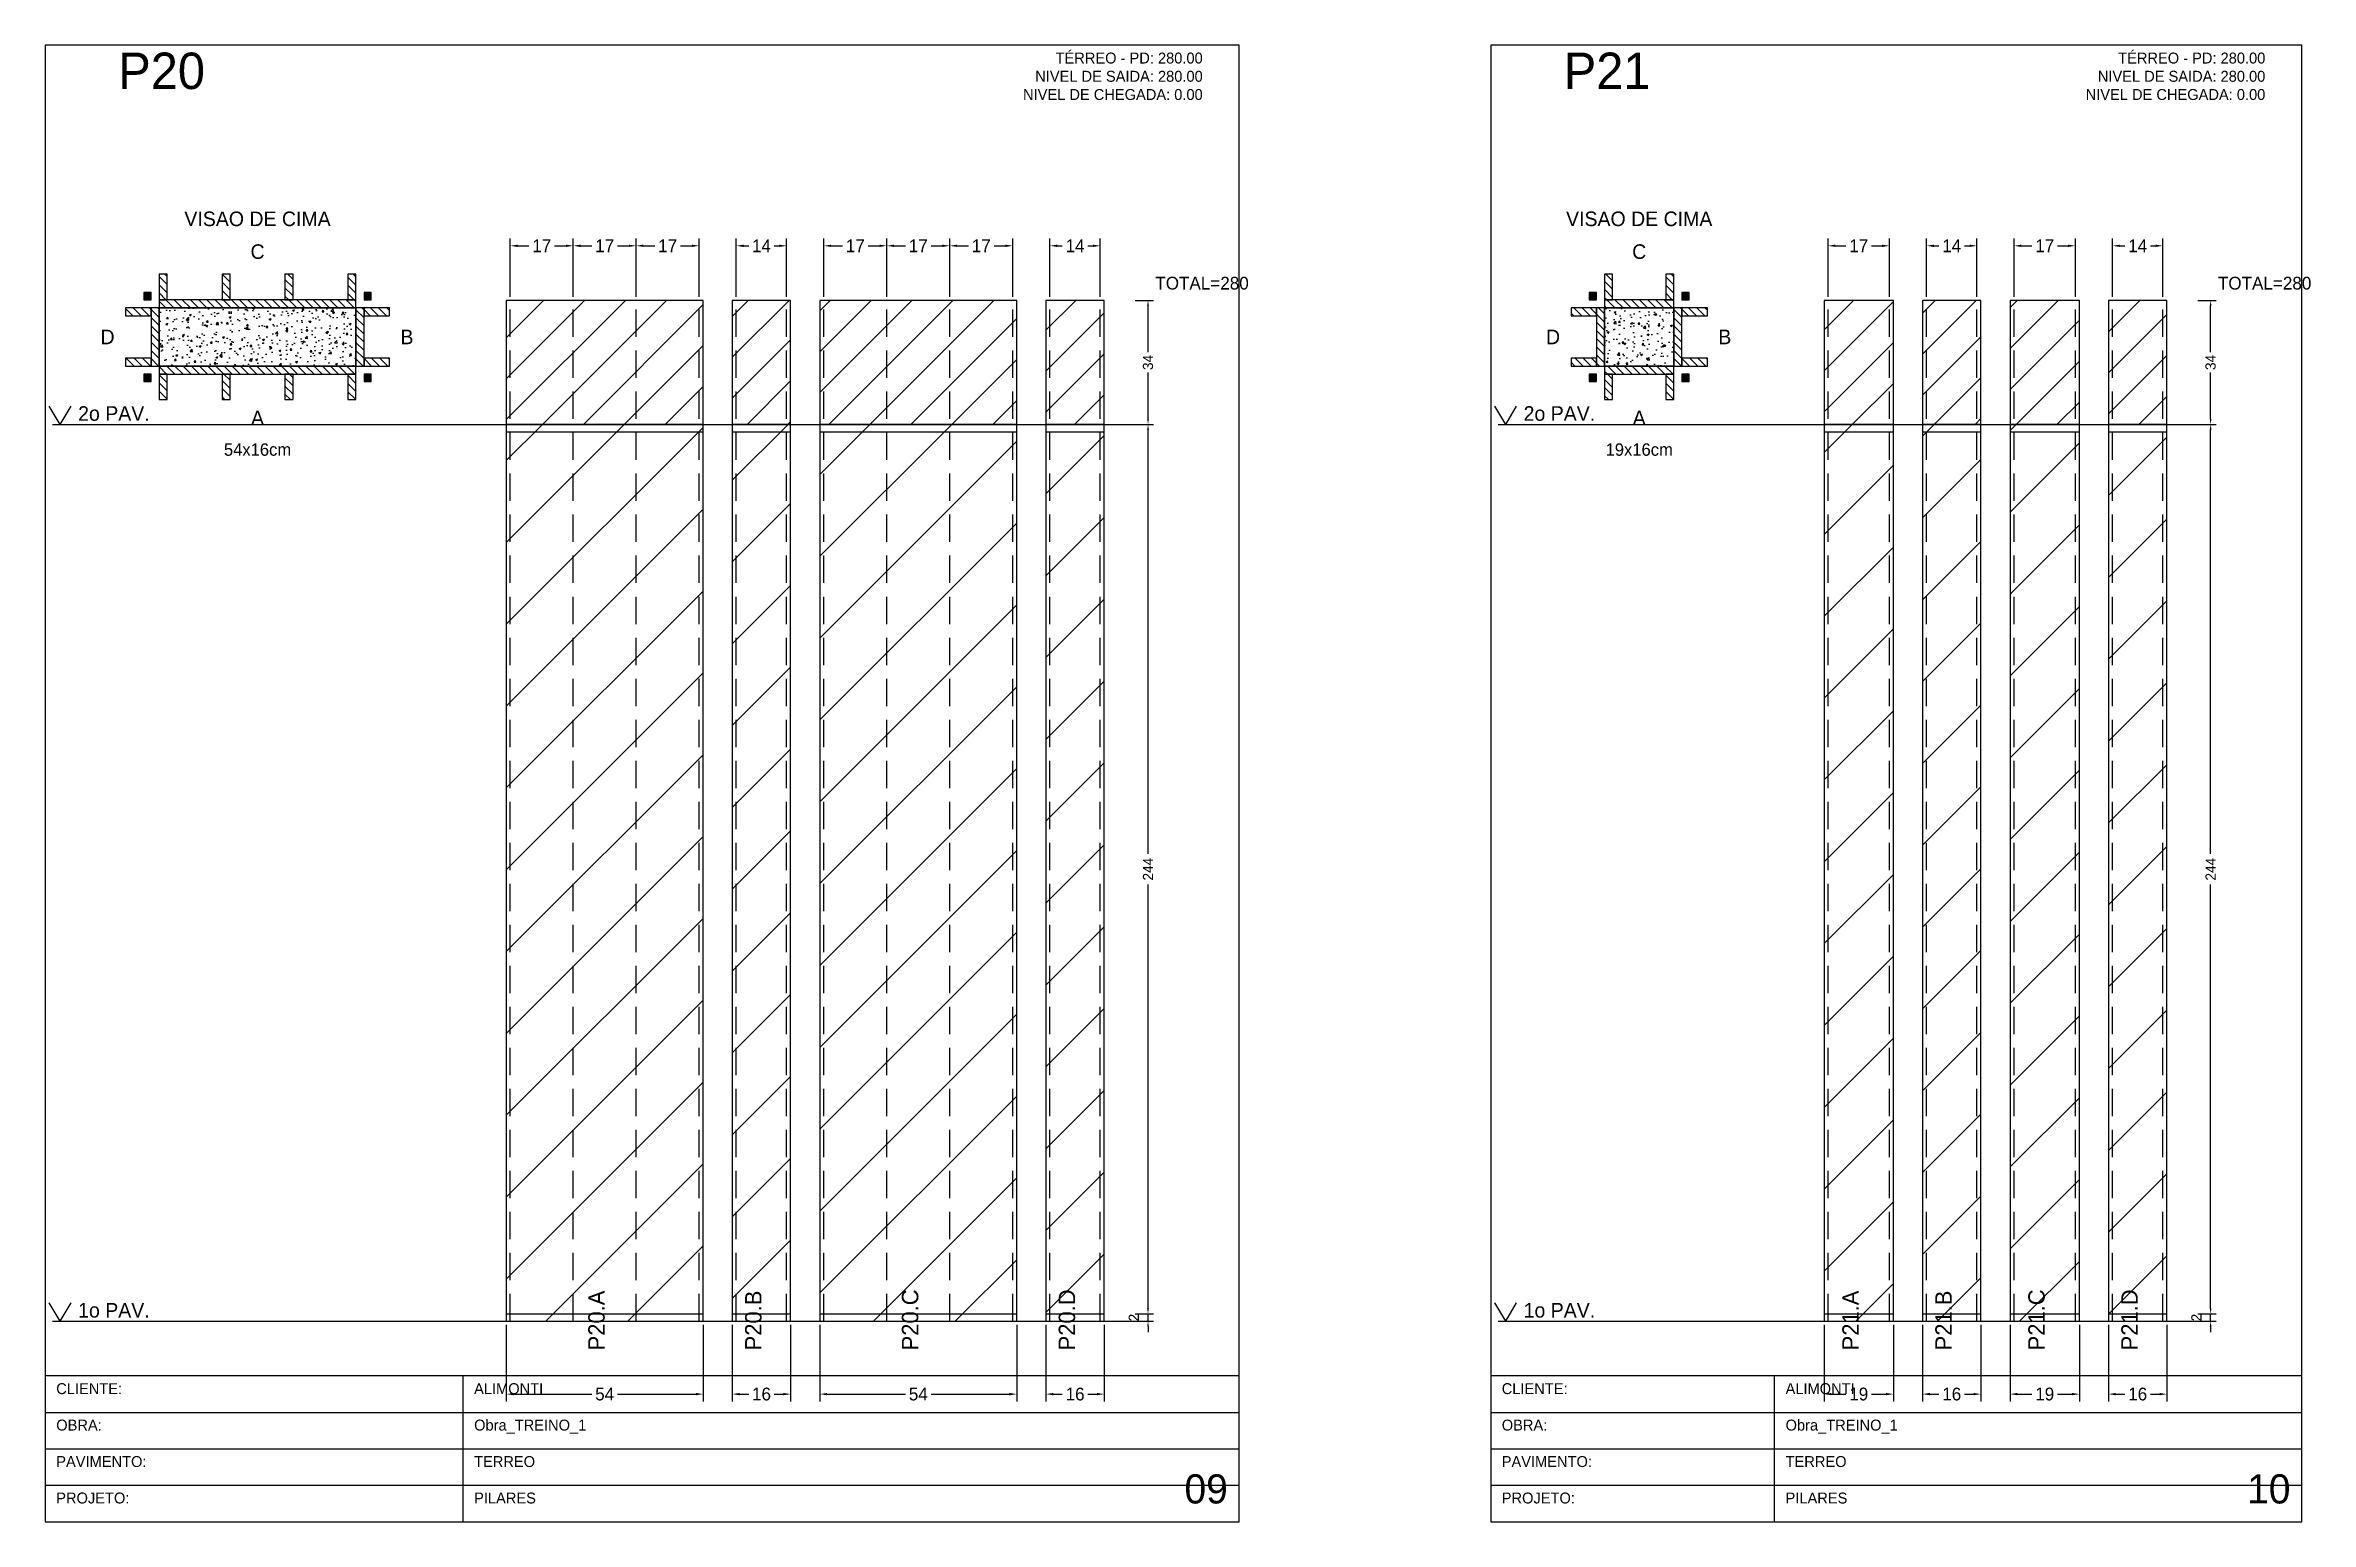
# Model space of a CAD drawing. Header units: metres. Extents: x 0 to 2089, y 0 to 2105.
# Drawn here: x 1263 to 1884, y 425 to 830 of the extents above; entities that cross this region are included whole.
import ezdxf
from ezdxf.enums import TextEntityAlignment as Align

# ---------------------------------------------------------------- set-up
doc = ezdxf.new("R2010")
doc.units = ezdxf.units.M
doc.linetypes.add('HIDDEN', pattern=[0.375, 0.25, -0.125])
for name, color, linetype in [('BORDA_CELULA', 9, 'Continuous'), ('CARIMBO', 255, 'Continuous'), ('CHAPA', 1, 'Continuous'), ('CONCRETO', 251, 'Continuous'), ('COTA', 241, 'Continuous'), ('Hachura', 251, 'Continuous'), ('LABEL_ID', 3, 'Continuous'), ('NOMENCLATURA', 7, 'Continuous'), ('Nível', 160, 'Continuous'), ('Painéis', 200, 'Continuous'), ('SARR_2.2x7', 40, 'Continuous'), ('Texto Seção', 7, 'Continuous'), ('TEXTO_GERAL', 7, 'Continuous')]:
    doc.layers.add(name, color=color, linetype=linetype)
doc.dimstyles.new('FACE_DIM', dxfattribs={"dimtxt": 3.5, "dimasz": 2, "dimexe": 2, "dimexo": 1, "dimgap": 1, "dimtad": 1, "dimdec": 0, "dimrnd": 1, "dimcen": 2.5, "dimclrd": 4, "dimclre": 4, "dimclrt": 4, "dimazin": 3, "dimtfac": 1, "dimtmove": 0, "dimatfit": 3})

msp = doc.modelspace()

# ---------------------------------------------------------------- texts
at = {"layer": 'CARIMBO', "color": 9}
for s, p in [('CLIENTE:', (1266.2, 460)), ('CLIENTE:', (1662.6, 460)), ('OBRA:', (1266.2, 450)), ('OBRA:', (1662.6, 450)), ('PAVIMENTO:', (1266.2, 440)), ('PAVIMENTO:', (1662.6, 440)), ('PROJETO:', (1266.2, 430)), ('PROJETO:', (1662.6, 430))]:
    msp.add_text(s, height=3, dxfattribs=at).set_placement(p)
at = {"layer": 'COTA', "color": 241}
for p in [(1567.6, 763), (1859, 763)]:
    msp.add_text('TOTAL=280', height=3.5, dxfattribs=at).set_placement(p)
at = {"layer": 'Cota Secao (2x)', "color": 4}
for s, p in [('54x16cm', (1321.4, 720.8)), ('19x16cm', (1700.3, 720.8))]:
    msp.add_text(s, height=3.4, dxfattribs=at).set_placement(p, align=Align.TOP_CENTER)
at = {"layer": 'LABEL_ID', "color": 3}
for s, p in [('09', (1575.6, 430)), ('10', (1867, 430))]:
    msp.add_text(s, height=8, dxfattribs=at).set_placement(p)
at = {"layer": 'NOMENCLATURA', "color": 1}
for s, p in [('P20', (1283.2, 818)), ('P21', (1679.6, 818))]:
    msp.add_text(s, height=10, dxfattribs=at).set_placement(p)
at = {"layer": 'Nível'}
for s, p in [('2o PAV.', (1272.2, 727)), ('2o PAV.', (1668.6, 727)), ('1o PAV.', (1272.2, 481)), ('1o PAV.', (1668.6, 481))]:
    msp.add_text(s, height=4, dxfattribs=at).set_placement(p)
at = {"layer": 'Texto Seção'}
for s, p in [('VISAO DE CIMA', (1321.4, 779.2)), ('VISAO DE CIMA', (1700.3, 779.2)), ('C', (1321.4, 770.2)), ('C', (1700.3, 770.2))]:
    msp.add_text(s, height=4, dxfattribs=at).set_placement(p, align=Align.BOTTOM_CENTER)
for p in [(1282.2, 750), (1678.6, 750)]:
    msp.add_text('D', height=4, dxfattribs=at).set_placement(p, align=Align.MIDDLE_RIGHT)
for p in [(1360.6, 750), (1722, 750)]:
    msp.add_text('B', height=4, dxfattribs=at).set_placement(p, align=Align.MIDDLE_LEFT)
for p in [(1321.4, 729.8), (1700.3, 729.8)]:
    msp.add_text('A', height=4, dxfattribs=at).set_placement(p, align=Align.TOP_CENTER)
for s, p in [('P20.A', (1416.6, 472)), ('P20.B', (1459.6, 472)), ('P20.C', (1502.6, 472)), ('P20.D', (1545.6, 472)), ('P21.A', (1760.5, 472)), ('P21.B', (1786, 472)), ('P21.C', (1811.5, 472)), ('P21.D', (1837, 472))]:
    msp.add_text(s, height=4.5, rotation=90, dxfattribs=at).set_placement(p)
at = {"layer": 'TEXTO_GERAL', "color": 2}
for s, p in [('TÉRREO - PD: 280.00', (1580.6, 825)), ('TÉRREO - PD: 280.00', (1872, 825)), ('NIVEL DE SAIDA: 280.00', (1580.6, 820)), ('NIVEL DE SAIDA: 280.00', (1872, 820)), ('NIVEL DE CHEGADA: 0.00', (1580.6, 815)), ('NIVEL DE CHEGADA: 0.00', (1872, 815))]:
    msp.add_text(s, height=3, dxfattribs=at).set_placement(p, align=Align.RIGHT)
for s, p in [('ALIMONTI', (1380.79, 460)), ('ALIMONTI', (1740.44, 460)), ('Obra_TREINO_1', (1380.79, 450)), ('Obra_TREINO_1', (1740.44, 450)), ('TERREO', (1380.79, 440)), ('TERREO', (1740.44, 440)), ('PILARES', (1380.79, 430)), ('PILARES', (1740.44, 430))]:
    msp.add_text(s, height=3, dxfattribs=at).set_placement(p)

# ---------------------------------------------------------------- blocks, each defined once
blk = doc.blocks.new('_CLOSEDFILLED')
at = {"color": 0, "linetype": 'BYBLOCK'}
blk.add_solid([(-1, 0.16), (0, 0), (-1, -0.16)], dxfattribs=at)
blk = doc.blocks.new('*D111')
at = {"color": 4}
for p, q in [((1389.6, 479), (1389.6, 458)), ((1443.6, 479), (1443.6, 458)), ((1391.6, 460), (1413.1, 460)), ((1420.1, 460), (1441.6, 460))]:
    blk.add_line(p, q, dxfattribs=at)
at = {"layer": 'Defpoints'}
for p in [(1389.6, 480), (1443.6, 480), (1389.6, 460)]:
    blk.add_point(p, dxfattribs=at)
at = {"color": 4, "xscale": 2, "yscale": 2, "rotation": 180}
blk.add_blockref('_CLOSEDFILLED', (1389.6, 460), dxfattribs=at)
at = {"color": 4, "xscale": 2, "yscale": 2}
blk.add_blockref('_CLOSEDFILLED', (1443.6, 460), dxfattribs=at)
at = {"color": 4, "insert": (1416.6, 460), "char_height": 3.5, "attachment_point": 5}
blk.add_mtext('54', dxfattribs=at)
blk = doc.blocks.new('*D112')
at = {"color": 4}
for p, q in [((1390.7, 761), (1390.7, 777)), ((1407.97, 761), (1407.97, 777)), ((1392.7, 775), (1395.83, 775)), ((1402.83, 775), (1405.97, 775))]:
    blk.add_line(p, q, dxfattribs=at)
at = {"layer": 'Defpoints'}
for p in [(1390.7, 775), (1390.7, 760), (1407.97, 760)]:
    blk.add_point(p, dxfattribs=at)
at = {"color": 4, "xscale": 2, "yscale": 2, "rotation": 180}
blk.add_blockref('_CLOSEDFILLED', (1390.7, 775), dxfattribs=at)
at = {"color": 4, "xscale": 2, "yscale": 2}
blk.add_blockref('_CLOSEDFILLED', (1407.97, 775), dxfattribs=at)
at = {"color": 4, "insert": (1399.33, 775), "char_height": 3.5, "attachment_point": 5}
blk.add_mtext('17', dxfattribs=at)
blk = doc.blocks.new('*D113')
at = {"color": 4}
for p, q in [((1407.97, 761), (1407.97, 777)), ((1425.23, 761), (1425.23, 777)), ((1409.97, 775), (1413.1, 775)), ((1420.1, 775), (1423.23, 775))]:
    blk.add_line(p, q, dxfattribs=at)
at = {"layer": 'Defpoints'}
for p in [(1407.97, 775), (1407.97, 760), (1425.23, 760)]:
    blk.add_point(p, dxfattribs=at)
at = {"color": 4, "xscale": 2, "yscale": 2, "rotation": 180}
blk.add_blockref('_CLOSEDFILLED', (1407.97, 775), dxfattribs=at)
at = {"color": 4, "xscale": 2, "yscale": 2}
blk.add_blockref('_CLOSEDFILLED', (1425.23, 775), dxfattribs=at)
at = {"color": 4, "insert": (1416.6, 775), "char_height": 3.5, "attachment_point": 5}
blk.add_mtext('17', dxfattribs=at)
blk = doc.blocks.new('*D114')
at = {"color": 4}
for p, q in [((1425.23, 761), (1425.23, 777)), ((1442.5, 761), (1442.5, 777)), ((1427.23, 775), (1430.37, 775)), ((1437.37, 775), (1440.5, 775))]:
    blk.add_line(p, q, dxfattribs=at)
at = {"layer": 'Defpoints'}
for p in [(1425.23, 775), (1425.23, 760), (1442.5, 760)]:
    blk.add_point(p, dxfattribs=at)
at = {"color": 4, "xscale": 2, "yscale": 2, "rotation": 180}
blk.add_blockref('_CLOSEDFILLED', (1425.23, 775), dxfattribs=at)
at = {"color": 4, "xscale": 2, "yscale": 2}
blk.add_blockref('_CLOSEDFILLED', (1442.5, 775), dxfattribs=at)
at = {"color": 4, "insert": (1433.87, 775), "char_height": 3.5, "attachment_point": 5}
blk.add_mtext('17', dxfattribs=at)
blk = doc.blocks.new('*D115')
at = {"color": 4}
for p, q in [((1451.6, 479), (1451.6, 458)), ((1467.6, 479), (1467.6, 458)), ((1453.6, 460), (1456.1, 460)), ((1463.1, 460), (1465.6, 460))]:
    blk.add_line(p, q, dxfattribs=at)
at = {"layer": 'Defpoints'}
for p in [(1451.6, 480), (1467.6, 480), (1451.6, 460)]:
    blk.add_point(p, dxfattribs=at)
at = {"color": 4, "xscale": 2, "yscale": 2, "rotation": 180}
blk.add_blockref('_CLOSEDFILLED', (1451.6, 460), dxfattribs=at)
at = {"color": 4, "xscale": 2, "yscale": 2}
blk.add_blockref('_CLOSEDFILLED', (1467.6, 460), dxfattribs=at)
at = {"color": 4, "insert": (1459.6, 460), "char_height": 3.5, "attachment_point": 5}
blk.add_mtext('16', dxfattribs=at)
blk = doc.blocks.new('*D116')
at = {"color": 4}
for p, q in [((1452.7, 761), (1452.7, 777)), ((1466.5, 761), (1466.5, 777)), ((1454.7, 775), (1456.1, 775)), ((1463.1, 775), (1464.5, 775))]:
    blk.add_line(p, q, dxfattribs=at)
at = {"layer": 'Defpoints'}
for p in [(1452.7, 775), (1452.7, 760), (1466.5, 760)]:
    blk.add_point(p, dxfattribs=at)
at = {"color": 4, "xscale": 2, "yscale": 2, "rotation": 180}
blk.add_blockref('_CLOSEDFILLED', (1452.7, 775), dxfattribs=at)
at = {"color": 4, "xscale": 2, "yscale": 2}
blk.add_blockref('_CLOSEDFILLED', (1466.5, 775), dxfattribs=at)
at = {"color": 4, "insert": (1459.6, 775), "char_height": 3.5, "attachment_point": 5}
blk.add_mtext('14', dxfattribs=at)
blk = doc.blocks.new('*D117')
at = {"color": 4}
for p, q in [((1475.6, 479), (1475.6, 458)), ((1529.6, 479), (1529.6, 458)), ((1477.6, 460), (1499.1, 460)), ((1506.1, 460), (1527.6, 460))]:
    blk.add_line(p, q, dxfattribs=at)
at = {"layer": 'Defpoints'}
for p in [(1475.6, 480), (1529.6, 480), (1475.6, 460)]:
    blk.add_point(p, dxfattribs=at)
at = {"color": 4, "xscale": 2, "yscale": 2, "rotation": 180}
blk.add_blockref('_CLOSEDFILLED', (1475.6, 460), dxfattribs=at)
at = {"color": 4, "xscale": 2, "yscale": 2}
blk.add_blockref('_CLOSEDFILLED', (1529.6, 460), dxfattribs=at)
at = {"color": 4, "insert": (1502.6, 460), "char_height": 3.5, "attachment_point": 5}
blk.add_mtext('54', dxfattribs=at)
blk = doc.blocks.new('*D118')
at = {"color": 4}
for p, q in [((1476.7, 761), (1476.7, 777)), ((1493.97, 761), (1493.97, 777)), ((1478.7, 775), (1481.83, 775)), ((1488.83, 775), (1491.97, 775))]:
    blk.add_line(p, q, dxfattribs=at)
at = {"layer": 'Defpoints'}
for p in [(1476.7, 775), (1476.7, 760), (1493.97, 760)]:
    blk.add_point(p, dxfattribs=at)
at = {"color": 4, "xscale": 2, "yscale": 2, "rotation": 180}
blk.add_blockref('_CLOSEDFILLED', (1476.7, 775), dxfattribs=at)
at = {"color": 4, "xscale": 2, "yscale": 2}
blk.add_blockref('_CLOSEDFILLED', (1493.97, 775), dxfattribs=at)
at = {"color": 4, "insert": (1485.33, 775), "char_height": 3.5, "attachment_point": 5}
blk.add_mtext('17', dxfattribs=at)
blk = doc.blocks.new('*D119')
at = {"color": 4}
for p, q in [((1493.97, 761), (1493.97, 777)), ((1511.23, 761), (1511.23, 777)), ((1495.97, 775), (1499.1, 775)), ((1506.1, 775), (1509.23, 775))]:
    blk.add_line(p, q, dxfattribs=at)
at = {"layer": 'Defpoints'}
for p in [(1493.97, 775), (1493.97, 760), (1511.23, 760)]:
    blk.add_point(p, dxfattribs=at)
at = {"color": 4, "xscale": 2, "yscale": 2, "rotation": 180}
blk.add_blockref('_CLOSEDFILLED', (1493.97, 775), dxfattribs=at)
at = {"color": 4, "xscale": 2, "yscale": 2}
blk.add_blockref('_CLOSEDFILLED', (1511.23, 775), dxfattribs=at)
at = {"color": 4, "insert": (1502.6, 775), "char_height": 3.5, "attachment_point": 5}
blk.add_mtext('17', dxfattribs=at)
blk = doc.blocks.new('*D120')
at = {"color": 4}
for p, q in [((1511.23, 761), (1511.23, 777)), ((1528.5, 761), (1528.5, 777)), ((1513.23, 775), (1516.37, 775)), ((1523.37, 775), (1526.5, 775))]:
    blk.add_line(p, q, dxfattribs=at)
at = {"layer": 'Defpoints'}
for p in [(1511.23, 775), (1511.23, 760), (1528.5, 760)]:
    blk.add_point(p, dxfattribs=at)
at = {"color": 4, "xscale": 2, "yscale": 2, "rotation": 180}
blk.add_blockref('_CLOSEDFILLED', (1511.23, 775), dxfattribs=at)
at = {"color": 4, "xscale": 2, "yscale": 2}
blk.add_blockref('_CLOSEDFILLED', (1528.5, 775), dxfattribs=at)
at = {"color": 4, "insert": (1519.87, 775), "char_height": 3.5, "attachment_point": 5}
blk.add_mtext('17', dxfattribs=at)
blk = doc.blocks.new('*D121')
at = {"color": 4}
for p, q in [((1537.6, 479), (1537.6, 458)), ((1553.6, 479), (1553.6, 458)), ((1539.6, 460), (1542.1, 460)), ((1549.1, 460), (1551.6, 460))]:
    blk.add_line(p, q, dxfattribs=at)
at = {"layer": 'Defpoints'}
for p in [(1537.6, 480), (1553.6, 480), (1537.6, 460)]:
    blk.add_point(p, dxfattribs=at)
at = {"color": 4, "xscale": 2, "yscale": 2, "rotation": 180}
blk.add_blockref('_CLOSEDFILLED', (1537.6, 460), dxfattribs=at)
at = {"color": 4, "xscale": 2, "yscale": 2}
blk.add_blockref('_CLOSEDFILLED', (1553.6, 460), dxfattribs=at)
at = {"color": 4, "insert": (1545.6, 460), "char_height": 3.5, "attachment_point": 5}
blk.add_mtext('16', dxfattribs=at)
blk = doc.blocks.new('*D122')
at = {"color": 4}
for p, q in [((1538.7, 761), (1538.7, 777)), ((1552.5, 761), (1552.5, 777)), ((1540.7, 775), (1542.1, 775)), ((1549.1, 775), (1550.5, 775))]:
    blk.add_line(p, q, dxfattribs=at)
at = {"layer": 'Defpoints'}
for p in [(1538.7, 775), (1538.7, 760), (1552.5, 760)]:
    blk.add_point(p, dxfattribs=at)
at = {"color": 4, "xscale": 2, "yscale": 2, "rotation": 180}
blk.add_blockref('_CLOSEDFILLED', (1538.7, 775), dxfattribs=at)
at = {"color": 4, "xscale": 2, "yscale": 2}
blk.add_blockref('_CLOSEDFILLED', (1552.5, 775), dxfattribs=at)
at = {"color": 4, "insert": (1545.6, 775), "char_height": 3.5, "attachment_point": 5}
blk.add_mtext('14', dxfattribs=at)
blk = doc.blocks.new('*D124')
at = {"color": 4}
for p, q in [((1562.1, 726), (1567.1, 726)), ((1565.6, 608.2), (1565.6, 724.5)), ((1565.6, 483.5), (1565.6, 599.8)), ((1562.1, 482), (1567.1, 482))]:
    blk.add_line(p, q, dxfattribs=at)
at = {"layer": 'Defpoints'}
for p in [(1561.6, 726), (1561.6, 482), (1565.6, 482)]:
    blk.add_point(p, dxfattribs=at)
at = {"color": 4, "xscale": 1.5, "yscale": 1.5}
for p, rotation in [((1565.6, 726), 90), ((1565.6, 482), 270)]:
    blk.add_blockref('_CLOSEDFILLED', p, dxfattribs=dict(at, rotation=rotation))
at = {"color": 4, "insert": (1565.6, 604), "char_height": 2.8, "attachment_point": 5, "rotation": 90}
blk.add_mtext('244', dxfattribs=at)
blk = doc.blocks.new('*D125')
at = {"color": 4}
for p, q in [((1562.1, 760), (1567.1, 760)), ((1565.6, 745.8), (1565.6, 758.5)), ((1565.6, 727.5), (1565.6, 740.2)), ((1562.1, 726), (1567.1, 726))]:
    blk.add_line(p, q, dxfattribs=at)
at = {"layer": 'Defpoints'}
for p in [(1561.6, 760), (1561.6, 726), (1565.6, 726)]:
    blk.add_point(p, dxfattribs=at)
at = {"color": 4, "xscale": 1.5, "yscale": 1.5}
for p, rotation in [((1565.6, 760), 90), ((1565.6, 726), 270)]:
    blk.add_blockref('_CLOSEDFILLED', p, dxfattribs=dict(at, rotation=rotation))
at = {"color": 4, "insert": (1565.6, 743), "char_height": 2.8, "attachment_point": 5, "rotation": 90}
blk.add_mtext('34', dxfattribs=at)
blk = doc.blocks.new('*D126')
at = {"color": 4}
for p, q in [((1751, 479), (1751, 458)), ((1770, 479), (1770, 458)), ((1753, 460), (1757, 460)), ((1764, 460), (1768, 460))]:
    blk.add_line(p, q, dxfattribs=at)
at = {"layer": 'Defpoints'}
for p in [(1751, 480), (1770, 480), (1751, 460)]:
    blk.add_point(p, dxfattribs=at)
at = {"color": 4, "xscale": 2, "yscale": 2, "rotation": 180}
blk.add_blockref('_CLOSEDFILLED', (1751, 460), dxfattribs=at)
at = {"color": 4, "xscale": 2, "yscale": 2}
blk.add_blockref('_CLOSEDFILLED', (1770, 460), dxfattribs=at)
at = {"color": 4, "insert": (1760.5, 460), "char_height": 3.5, "attachment_point": 5}
blk.add_mtext('19', dxfattribs=at)
blk = doc.blocks.new('*D127')
at = {"color": 4}
for p, q in [((1752.1, 761), (1752.1, 777)), ((1768.9, 761), (1768.9, 777)), ((1754.1, 775), (1757, 775)), ((1764, 775), (1766.9, 775))]:
    blk.add_line(p, q, dxfattribs=at)
at = {"layer": 'Defpoints'}
for p in [(1752.1, 775), (1752.1, 760), (1768.9, 760)]:
    blk.add_point(p, dxfattribs=at)
at = {"color": 4, "xscale": 2, "yscale": 2, "rotation": 180}
blk.add_blockref('_CLOSEDFILLED', (1752.1, 775), dxfattribs=at)
at = {"color": 4, "xscale": 2, "yscale": 2}
blk.add_blockref('_CLOSEDFILLED', (1768.9, 775), dxfattribs=at)
at = {"color": 4, "insert": (1760.5, 775), "char_height": 3.5, "attachment_point": 5}
blk.add_mtext('17', dxfattribs=at)
blk = doc.blocks.new('*D128')
at = {"color": 4}
for p, q in [((1778, 479), (1778, 458)), ((1794, 479), (1794, 458)), ((1780, 460), (1782.5, 460)), ((1789.5, 460), (1792, 460))]:
    blk.add_line(p, q, dxfattribs=at)
at = {"layer": 'Defpoints'}
for p in [(1778, 480), (1794, 480), (1778, 460)]:
    blk.add_point(p, dxfattribs=at)
at = {"color": 4, "xscale": 2, "yscale": 2, "rotation": 180}
blk.add_blockref('_CLOSEDFILLED', (1778, 460), dxfattribs=at)
at = {"color": 4, "xscale": 2, "yscale": 2}
blk.add_blockref('_CLOSEDFILLED', (1794, 460), dxfattribs=at)
at = {"color": 4, "insert": (1786, 460), "char_height": 3.5, "attachment_point": 5}
blk.add_mtext('16', dxfattribs=at)
blk = doc.blocks.new('*D129')
at = {"color": 4}
for p, q in [((1779.1, 761), (1779.1, 777)), ((1792.9, 761), (1792.9, 777)), ((1781.1, 775), (1782.5, 775)), ((1789.5, 775), (1790.9, 775))]:
    blk.add_line(p, q, dxfattribs=at)
at = {"layer": 'Defpoints'}
for p in [(1779.1, 775), (1779.1, 760), (1792.9, 760)]:
    blk.add_point(p, dxfattribs=at)
at = {"color": 4, "xscale": 2, "yscale": 2, "rotation": 180}
blk.add_blockref('_CLOSEDFILLED', (1779.1, 775), dxfattribs=at)
at = {"color": 4, "xscale": 2, "yscale": 2}
blk.add_blockref('_CLOSEDFILLED', (1792.9, 775), dxfattribs=at)
at = {"color": 4, "insert": (1786, 775), "char_height": 3.5, "attachment_point": 5}
blk.add_mtext('14', dxfattribs=at)
blk = doc.blocks.new('*D130')
at = {"color": 4}
for p, q in [((1802, 479), (1802, 458)), ((1821, 479), (1821, 458)), ((1804, 460), (1808, 460)), ((1815, 460), (1819, 460))]:
    blk.add_line(p, q, dxfattribs=at)
at = {"layer": 'Defpoints'}
for p in [(1802, 480), (1821, 480), (1802, 460)]:
    blk.add_point(p, dxfattribs=at)
at = {"color": 4, "xscale": 2, "yscale": 2, "rotation": 180}
blk.add_blockref('_CLOSEDFILLED', (1802, 460), dxfattribs=at)
at = {"color": 4, "xscale": 2, "yscale": 2}
blk.add_blockref('_CLOSEDFILLED', (1821, 460), dxfattribs=at)
at = {"color": 4, "insert": (1811.5, 460), "char_height": 3.5, "attachment_point": 5}
blk.add_mtext('19', dxfattribs=at)
blk = doc.blocks.new('*D131')
at = {"color": 4}
for p, q in [((1803.1, 761), (1803.1, 777)), ((1819.9, 761), (1819.9, 777)), ((1805.1, 775), (1808, 775)), ((1815, 775), (1817.9, 775))]:
    blk.add_line(p, q, dxfattribs=at)
at = {"layer": 'Defpoints'}
for p in [(1803.1, 775), (1803.1, 760), (1819.9, 760)]:
    blk.add_point(p, dxfattribs=at)
at = {"color": 4, "xscale": 2, "yscale": 2, "rotation": 180}
blk.add_blockref('_CLOSEDFILLED', (1803.1, 775), dxfattribs=at)
at = {"color": 4, "xscale": 2, "yscale": 2}
blk.add_blockref('_CLOSEDFILLED', (1819.9, 775), dxfattribs=at)
at = {"color": 4, "insert": (1811.5, 775), "char_height": 3.5, "attachment_point": 5}
blk.add_mtext('17', dxfattribs=at)
blk = doc.blocks.new('*D132')
at = {"color": 4}
for p, q in [((1829, 479), (1829, 458)), ((1845, 479), (1845, 458)), ((1831, 460), (1833.5, 460)), ((1840.5, 460), (1843, 460))]:
    blk.add_line(p, q, dxfattribs=at)
at = {"layer": 'Defpoints'}
for p in [(1829, 480), (1845, 480), (1829, 460)]:
    blk.add_point(p, dxfattribs=at)
at = {"color": 4, "xscale": 2, "yscale": 2, "rotation": 180}
blk.add_blockref('_CLOSEDFILLED', (1829, 460), dxfattribs=at)
at = {"color": 4, "xscale": 2, "yscale": 2}
blk.add_blockref('_CLOSEDFILLED', (1845, 460), dxfattribs=at)
at = {"color": 4, "insert": (1837, 460), "char_height": 3.5, "attachment_point": 5}
blk.add_mtext('16', dxfattribs=at)
blk = doc.blocks.new('*D133')
at = {"color": 4}
for p, q in [((1830.1, 761), (1830.1, 777)), ((1843.9, 761), (1843.9, 777)), ((1832.1, 775), (1833.5, 775)), ((1840.5, 775), (1841.9, 775))]:
    blk.add_line(p, q, dxfattribs=at)
at = {"layer": 'Defpoints'}
for p in [(1830.1, 775), (1830.1, 760), (1843.9, 760)]:
    blk.add_point(p, dxfattribs=at)
at = {"color": 4, "xscale": 2, "yscale": 2, "rotation": 180}
blk.add_blockref('_CLOSEDFILLED', (1830.1, 775), dxfattribs=at)
at = {"color": 4, "xscale": 2, "yscale": 2}
blk.add_blockref('_CLOSEDFILLED', (1843.9, 775), dxfattribs=at)
at = {"color": 4, "insert": (1837, 775), "char_height": 3.5, "attachment_point": 5}
blk.add_mtext('14', dxfattribs=at)
blk = doc.blocks.new('*D135')
at = {"color": 4}
for p, q in [((1853.5, 726), (1858.5, 726)), ((1857, 608.2), (1857, 724.5)), ((1857, 483.5), (1857, 599.8)), ((1853.5, 482), (1858.5, 482))]:
    blk.add_line(p, q, dxfattribs=at)
at = {"layer": 'Defpoints'}
for p in [(1853, 726), (1853, 482), (1857, 482)]:
    blk.add_point(p, dxfattribs=at)
at = {"color": 4, "xscale": 1.5, "yscale": 1.5}
for p, rotation in [((1857, 726), 90), ((1857, 482), 270)]:
    blk.add_blockref('_CLOSEDFILLED', p, dxfattribs=dict(at, rotation=rotation))
at = {"color": 4, "insert": (1857, 604), "char_height": 2.8, "attachment_point": 5, "rotation": 90}
blk.add_mtext('244', dxfattribs=at)
blk = doc.blocks.new('*D136')
at = {"color": 4}
for p, q in [((1853.5, 760), (1858.5, 760)), ((1857, 745.8), (1857, 758.5)), ((1857, 727.5), (1857, 740.2)), ((1853.5, 726), (1858.5, 726))]:
    blk.add_line(p, q, dxfattribs=at)
at = {"layer": 'Defpoints'}
for p in [(1853, 760), (1853, 726), (1857, 726)]:
    blk.add_point(p, dxfattribs=at)
at = {"color": 4, "xscale": 1.5, "yscale": 1.5}
for p, rotation in [((1857, 760), 90), ((1857, 726), 270)]:
    blk.add_blockref('_CLOSEDFILLED', p, dxfattribs=dict(at, rotation=rotation))
at = {"color": 4, "insert": (1857, 743), "char_height": 2.8, "attachment_point": 5, "rotation": 90}
blk.add_mtext('34', dxfattribs=at)

# ---------------------------------------------------------------- dimensions: what is measured, and where the dimension line sits
for base, p1, p2, picture, middle in [((1390.7, 775), (1390.7, 760), (1407.97, 760), '*D112', (1399.33, 775)), ((1407.97, 775), (1407.97, 760), (1425.23, 760), '*D113', (1416.6, 775)), ((1425.23, 775), (1425.23, 760), (1442.5, 760), '*D114', (1433.87, 775)), ((1452.7, 775), (1452.7, 760), (1466.5, 760), '*D116', (1459.6, 775)), ((1476.7, 775), (1476.7, 760), (1493.97, 760), '*D118', (1485.33, 775)), ((1493.97, 775), (1493.97, 760), (1511.23, 760), '*D119', (1502.6, 775)), ((1511.23, 775), (1511.23, 760), (1528.5, 760), '*D120', (1519.87, 775)), ((1538.7, 775), (1538.7, 760), (1552.5, 760), '*D122', (1545.6, 775)), ((1752.1, 775), (1752.1, 760), (1768.9, 760), '*D127', (1760.5, 775)), ((1779.1, 775), (1779.1, 760), (1792.9, 760), '*D129', (1786, 775)), ((1803.1, 775), (1803.1, 760), (1819.9, 760), '*D131', (1811.5, 775)), ((1830.1, 775), (1830.1, 760), (1843.9, 760), '*D133', (1837, 775)), ((1389.6, 460), (1389.6, 480), (1443.6, 480), '*D111', (1416.6, 460)), ((1451.6, 460), (1451.6, 480), (1467.6, 480), '*D115', (1459.6, 460)), ((1475.6, 460), (1475.6, 480), (1529.6, 480), '*D117', (1502.6, 460)), ((1537.6, 460), (1537.6, 480), (1553.6, 480), '*D121', (1545.6, 460)), ((1751, 460), (1751, 480), (1770, 480), '*D126', (1760.5, 460)), ((1778, 460), (1778, 480), (1794, 480), '*D128', (1786, 460)), ((1802, 460), (1802, 480), (1821, 480), '*D130', (1811.5, 460)), ((1829, 460), (1829, 480), (1845, 480), '*D132', (1837, 460))]:
    dim = msp.add_linear_dim(base=base, p1=p1, p2=p2, dimstyle='FACE_DIM')
    dim.commit()
    dim.dimension.update_dxf_attribs({"geometry": picture, "text_midpoint": middle})
for base, p1, p2, picture, middle in [((1565.6, 726), (1561.6, 726), (1561.6, 760), '*D125', (1565.6, 743)), ((1857, 726), (1853, 726), (1853, 760), '*D136', (1857, 743)), ((1565.6, 482), (1561.6, 482), (1561.6, 726), '*D124', (1565.6, 604)), ((1857, 482), (1853, 482), (1853, 726), '*D135', (1857, 604))]:
    dim = msp.add_linear_dim(base=base, p1=p1, p2=p2, angle=90, dimstyle='FACE_DIM', override={"dimtxt": 2.8, "dimasz": 1.5, "dimexe": 1.5, "dimexo": 0.5})
    dim.commit()
    dim.dimension.update_dxf_attribs({"geometry": picture, "text_midpoint": middle})
for base, p1, p2 in [((1565.6, 480), (1561.6, 480), (1561.6, 482)), ((1857, 480), (1853, 480), (1853, 482))]:
    msp.add_linear_dim(base=base, p1=p1, p2=p2, angle=90, dimstyle='FACE_DIM', override={"dimtxt": 2.8, "dimasz": 1.5, "dimexe": 1.5, "dimexo": 0.5}).render()

# ---------------------------------------------------------------- hatches: boundary and pattern name
at = {"layer": 'CHAPA'}
for points in [[(1290.2, 760.2), (1292.2, 760.2), (1292.2, 762.2), (1290.2, 762.2)], [(1350.6, 760.2), (1352.6, 760.2), (1352.6, 762.2), (1350.6, 762.2)], [(1686.6, 760.2), (1688.6, 760.2), (1688.6, 762.2), (1686.6, 762.2)], [(1712, 760.2), (1714, 760.2), (1714, 762.2), (1712, 762.2)], [(1290.2, 737.8), (1292.2, 737.8), (1292.2, 739.8), (1290.2, 739.8)], [(1350.6, 737.8), (1352.6, 737.8), (1352.6, 739.8), (1350.6, 739.8)], [(1686.6, 737.8), (1688.6, 737.8), (1688.6, 739.8), (1686.6, 739.8)], [(1712, 737.8), (1714, 737.8), (1714, 739.8), (1712, 739.8)]]:
    msp.add_hatch(color=1, dxfattribs=at).paths.add_polyline_path(points)
at = {"layer": 'COTA'}
h = msp.add_hatch(dxfattribs=at)
h.set_pattern_fill('AR-CONC', color=256, scale=0.03)
h.paths.add_polyline_path([(1294.4, 742), (1348.4, 742), (1348.4, 758), (1294.4, 758)])
h = msp.add_hatch(dxfattribs=at)
h.set_pattern_fill('AR-CONC', color=256, scale=0.03)
h.paths.add_polyline_path([(1690.8, 742), (1709.8, 742), (1709.8, 758), (1690.8, 758)])
at = {"layer": 'Hachura'}
h = msp.add_hatch(dxfattribs=at)
h.set_pattern_fill('ANSI31', color=256, scale=0.5, angle=270)
h.paths.add_polyline_path([(1292.2, 742), (1294.4, 742), (1294.4, 758), (1292.2, 758)])
h = msp.add_hatch(dxfattribs=at)
h.set_pattern_fill('ANSI31', color=256, scale=0.5, angle=270)
h.paths.add_polyline_path([(1294.4, 758), (1348.4, 758), (1348.4, 760.2), (1294.4, 760.2)])
h = msp.add_hatch(dxfattribs=at)
h.set_pattern_fill('ANSI31', color=256, scale=0.5, angle=270)
h.paths.add_polyline_path([(1348.4, 742), (1350.6, 742), (1350.6, 758), (1348.4, 758)])
h = msp.add_hatch(dxfattribs=at)
h.set_pattern_fill('ANSI31', color=256, scale=2.5)
h.paths.add_polyline_path([(1389.6, 726), (1443.6, 726), (1443.6, 760), (1389.6, 760)])
h = msp.add_hatch(dxfattribs=at)
h.set_pattern_fill('ANSI31', color=256, scale=2.5)
h.paths.add_polyline_path([(1451.6, 726), (1467.6, 726), (1467.6, 760), (1451.6, 760)])
h = msp.add_hatch(dxfattribs=at)
h.set_pattern_fill('ANSI31', color=256, scale=2.5)
h.paths.add_polyline_path([(1475.6, 726), (1529.6, 726), (1529.6, 760), (1475.6, 760)])
h = msp.add_hatch(dxfattribs=at)
h.set_pattern_fill('ANSI31', color=256, scale=2.5)
h.paths.add_polyline_path([(1537.6, 726), (1553.6, 726), (1553.6, 760), (1537.6, 760)])
h = msp.add_hatch(dxfattribs=at)
h.set_pattern_fill('ANSI31', color=256, scale=0.5, angle=270)
h.paths.add_polyline_path([(1688.6, 742), (1690.8, 742), (1690.8, 758), (1688.6, 758)])
h = msp.add_hatch(dxfattribs=at)
h.set_pattern_fill('ANSI31', color=256, scale=0.5, angle=270)
h.paths.add_polyline_path([(1690.8, 758), (1709.8, 758), (1709.8, 760.2), (1690.8, 760.2)])
h = msp.add_hatch(dxfattribs=at)
h.set_pattern_fill('ANSI31', color=256, scale=0.5, angle=270)
h.paths.add_polyline_path([(1709.8, 742), (1712, 742), (1712, 758), (1709.8, 758)])
h = msp.add_hatch(dxfattribs=at)
h.set_pattern_fill('ANSI31', color=256, scale=2.5)
h.paths.add_polyline_path([(1751, 726), (1770, 726), (1770, 760), (1751, 760)])
h = msp.add_hatch(dxfattribs=at)
h.set_pattern_fill('ANSI31', color=256, scale=2.5)
h.paths.add_polyline_path([(1778, 726), (1794, 726), (1794, 760), (1778, 760)])
h = msp.add_hatch(dxfattribs=at)
h.set_pattern_fill('ANSI31', color=256, scale=2.5)
h.paths.add_polyline_path([(1802, 726), (1821, 726), (1821, 760), (1802, 760)])
h = msp.add_hatch(dxfattribs=at)
h.set_pattern_fill('ANSI31', color=256, scale=2.5)
h.paths.add_polyline_path([(1829, 726), (1845, 726), (1845, 760), (1829, 760)])
h = msp.add_hatch(dxfattribs=at)
h.set_pattern_fill('ANSI31', color=256, scale=0.5, angle=270)
h.paths.add_polyline_path([(1294.4, 739.8), (1348.4, 739.8), (1348.4, 742), (1294.4, 742)])
h = msp.add_hatch(dxfattribs=at)
h.set_pattern_fill('ANSI31', color=256, scale=0.5, angle=270)
h.paths.add_polyline_path([(1690.8, 739.8), (1709.8, 739.8), (1709.8, 742), (1690.8, 742)])
h = msp.add_hatch(dxfattribs=at)
h.set_pattern_fill('ANSI31', color=256, scale=5)
h.paths.add_polyline_path([(1389.6, 480), (1443.6, 480), (1443.6, 726), (1389.6, 726)])
h = msp.add_hatch(dxfattribs=at)
h.set_pattern_fill('ANSI31', color=256, scale=5)
h.paths.add_polyline_path([(1451.6, 480), (1467.6, 480), (1467.6, 726), (1451.6, 726)])
h = msp.add_hatch(dxfattribs=at)
h.set_pattern_fill('ANSI31', color=256, scale=5)
h.paths.add_polyline_path([(1475.6, 480), (1529.6, 480), (1529.6, 726), (1475.6, 726)])
h = msp.add_hatch(dxfattribs=at)
h.set_pattern_fill('ANSI31', color=256, scale=5)
h.paths.add_polyline_path([(1537.6, 480), (1553.6, 480), (1553.6, 726), (1537.6, 726)])
h = msp.add_hatch(dxfattribs=at)
h.set_pattern_fill('ANSI31', color=256, scale=5)
h.paths.add_polyline_path([(1751, 480), (1770, 480), (1770, 726), (1751, 726)])
h = msp.add_hatch(dxfattribs=at)
h.set_pattern_fill('ANSI31', color=256, scale=5)
h.paths.add_polyline_path([(1778, 480), (1794, 480), (1794, 726), (1778, 726)])
h = msp.add_hatch(dxfattribs=at)
h.set_pattern_fill('ANSI31', color=256, scale=5)
h.paths.add_polyline_path([(1802, 480), (1821, 480), (1821, 726), (1802, 726)])
h = msp.add_hatch(dxfattribs=at)
h.set_pattern_fill('ANSI31', color=256, scale=5)
h.paths.add_polyline_path([(1829, 480), (1845, 480), (1845, 726), (1829, 726)])
at = {"layer": 'SARR_2.2x7'}
h = msp.add_hatch(dxfattribs=at)
h.set_pattern_fill('ANSI31', color=256, scale=0.5, angle=270)
h.paths.add_polyline_path([(1294.4, 760.2), (1296.6, 760.2), (1296.6, 767.2), (1294.4, 767.2)])
h = msp.add_hatch(dxfattribs=at)
h.set_pattern_fill('ANSI31', color=256, scale=0.5, angle=270)
h.paths.add_polyline_path([(1311.67, 760.2), (1313.87, 760.2), (1313.87, 767.2), (1311.67, 767.2)])
h = msp.add_hatch(dxfattribs=at)
h.set_pattern_fill('ANSI31', color=256, scale=0.5, angle=270)
h.paths.add_polyline_path([(1328.93, 760.2), (1331.13, 760.2), (1331.13, 767.2), (1328.93, 767.2)])
h = msp.add_hatch(dxfattribs=at)
h.set_pattern_fill('ANSI31', color=256, scale=0.5, angle=270)
h.paths.add_polyline_path([(1346.2, 760.2), (1348.4, 760.2), (1348.4, 767.2), (1346.2, 767.2)])
h = msp.add_hatch(dxfattribs=at)
h.set_pattern_fill('ANSI31', color=256, scale=0.5, angle=270)
h.paths.add_polyline_path([(1690.8, 760.2), (1693, 760.2), (1693, 767.2), (1690.8, 767.2)])
h = msp.add_hatch(dxfattribs=at)
h.set_pattern_fill('ANSI31', color=256, scale=0.5, angle=270)
h.paths.add_polyline_path([(1707.6, 760.2), (1709.8, 760.2), (1709.8, 767.2), (1707.6, 767.2)])
h = msp.add_hatch(dxfattribs=at)
h.set_pattern_fill('ANSI31', color=256, scale=0.5, angle=270)
h.paths.add_polyline_path([(1285.2, 755.8), (1292.2, 755.8), (1292.2, 758), (1285.2, 758)])
h = msp.add_hatch(dxfattribs=at)
h.set_pattern_fill('ANSI31', color=256, scale=0.5, angle=270)
h.paths.add_polyline_path([(1350.6, 755.8), (1357.6, 755.8), (1357.6, 758), (1350.6, 758)])
h = msp.add_hatch(dxfattribs=at)
h.set_pattern_fill('ANSI31', color=256, scale=0.5, angle=270)
h.paths.add_polyline_path([(1681.6, 755.8), (1688.6, 755.8), (1688.6, 758), (1681.6, 758)])
h = msp.add_hatch(dxfattribs=at)
h.set_pattern_fill('ANSI31', color=256, scale=0.5, angle=270)
h.paths.add_polyline_path([(1712, 755.8), (1719, 755.8), (1719, 758), (1712, 758)])
h = msp.add_hatch(dxfattribs=at)
h.set_pattern_fill('ANSI31', color=256, scale=0.5, angle=270)
h.paths.add_polyline_path([(1285.2, 742), (1292.2, 742), (1292.2, 744.2), (1285.2, 744.2)])
h = msp.add_hatch(dxfattribs=at)
h.set_pattern_fill('ANSI31', color=256, scale=0.5, angle=270)
h.paths.add_polyline_path([(1294.4, 732.8), (1296.6, 732.8), (1296.6, 739.8), (1294.4, 739.8)])
h = msp.add_hatch(dxfattribs=at)
h.set_pattern_fill('ANSI31', color=256, scale=0.5, angle=270)
h.paths.add_polyline_path([(1311.67, 732.8), (1313.87, 732.8), (1313.87, 739.8), (1311.67, 739.8)])
h = msp.add_hatch(dxfattribs=at)
h.set_pattern_fill('ANSI31', color=256, scale=0.5, angle=270)
h.paths.add_polyline_path([(1328.93, 732.8), (1331.13, 732.8), (1331.13, 739.8), (1328.93, 739.8)])
h = msp.add_hatch(dxfattribs=at)
h.set_pattern_fill('ANSI31', color=256, scale=0.5, angle=270)
h.paths.add_polyline_path([(1346.2, 732.8), (1348.4, 732.8), (1348.4, 739.8), (1346.2, 739.8)])
h = msp.add_hatch(dxfattribs=at)
h.set_pattern_fill('ANSI31', color=256, scale=0.5, angle=270)
h.paths.add_polyline_path([(1350.6, 742), (1357.6, 742), (1357.6, 744.2), (1350.6, 744.2)])
h = msp.add_hatch(dxfattribs=at)
h.set_pattern_fill('ANSI31', color=256, scale=0.5, angle=270)
h.paths.add_polyline_path([(1681.6, 742), (1688.6, 742), (1688.6, 744.2), (1681.6, 744.2)])
h = msp.add_hatch(dxfattribs=at)
h.set_pattern_fill('ANSI31', color=256, scale=0.5, angle=270)
h.paths.add_polyline_path([(1690.8, 732.8), (1693, 732.8), (1693, 739.8), (1690.8, 739.8)])
h = msp.add_hatch(dxfattribs=at)
h.set_pattern_fill('ANSI31', color=256, scale=0.5, angle=270)
h.paths.add_polyline_path([(1707.6, 732.8), (1709.8, 732.8), (1709.8, 739.8), (1707.6, 739.8)])
h = msp.add_hatch(dxfattribs=at)
h.set_pattern_fill('ANSI31', color=256, scale=0.5, angle=270)
h.paths.add_polyline_path([(1712, 742), (1719, 742), (1719, 744.2), (1712, 744.2)])

# ---------------------------------------------------------------- linework, layer by layer
at = {"layer": 'BORDA_CELULA', "color": 9}
for points in [[(1263.2, 425), (1590.6, 425), (1590.6, 830), (1263.2, 830)], [(1659.6, 425), (1882, 425), (1882, 830), (1659.6, 830)]]:
    msp.add_lwpolyline(points, close=True, dxfattribs=at)
at = {"layer": 'CARIMBO', "color": 40}
for p, q in [((1377.79, 425), (1377.79, 465)), ((1737.44, 425), (1737.44, 465)), ((1263.2, 455), (1590.6, 455)), ((1659.6, 455), (1882, 455)), ((1263.2, 445), (1590.6, 445)), ((1659.6, 445), (1882, 445)), ((1263.2, 435), (1590.6, 435)), ((1659.6, 435), (1882, 435))]:
    msp.add_line(p, q, dxfattribs=at)
for points in [[(1263.2, 425), (1590.6, 425), (1590.6, 465), (1263.2, 465)], [(1659.6, 425), (1882, 425), (1882, 465), (1659.6, 465)]]:
    msp.add_lwpolyline(points, close=True, dxfattribs=at)
at = {"layer": 'CHAPA', "color": 1}
for points in [[(1290.2, 760.2), (1292.2, 760.2), (1292.2, 762.2), (1290.2, 762.2)], [(1350.6, 760.2), (1352.6, 760.2), (1352.6, 762.2), (1350.6, 762.2)], [(1686.6, 760.2), (1688.6, 760.2), (1688.6, 762.2), (1686.6, 762.2)], [(1712, 760.2), (1714, 760.2), (1714, 762.2), (1712, 762.2)], [(1290.2, 737.8), (1292.2, 737.8), (1292.2, 739.8), (1290.2, 739.8)], [(1350.6, 737.8), (1352.6, 737.8), (1352.6, 739.8), (1350.6, 739.8)], [(1686.6, 737.8), (1688.6, 737.8), (1688.6, 739.8), (1686.6, 739.8)], [(1712, 737.8), (1714, 737.8), (1714, 739.8), (1712, 739.8)]]:
    msp.add_lwpolyline(points, close=True, dxfattribs=at)
at = {"layer": 'CONCRETO', "color": 2}
for points in [[(1294.4, 742), (1348.4, 742), (1348.4, 758), (1294.4, 758)], [(1690.8, 742), (1709.8, 742), (1709.8, 758), (1690.8, 758)]]:
    msp.add_lwpolyline(points, close=True, dxfattribs=at)
at = {"layer": 'Nível'}
for p, q in [((1264.2, 731), (1267.2, 726)), ((1270.2, 731), (1267.2, 726)), ((1660.6, 731), (1663.6, 726)), ((1666.6, 731), (1663.6, 726)), ((1265.2, 726), (1566.6, 726)), ((1661.6, 726), (1858, 726)), ((1264.2, 485), (1267.2, 480)), ((1270.2, 485), (1267.2, 480)), ((1660.6, 485), (1663.6, 480)), ((1666.6, 485), (1663.6, 480)), ((1265.2, 480), (1566.6, 480)), ((1661.6, 480), (1858, 480))]:
    msp.add_line(p, q, dxfattribs=at)
at = {"layer": 'Painéis'}
for p, q in [((1389.6, 724), (1443.6, 724)), ((1451.6, 724), (1467.6, 724)), ((1475.6, 724), (1529.6, 724)), ((1537.6, 724), (1553.6, 724)), ((1751, 724), (1770, 724)), ((1778, 724), (1794, 724)), ((1802, 724), (1821, 724)), ((1829, 724), (1845, 724)), ((1389.6, 482), (1443.6, 482)), ((1451.6, 482), (1467.6, 482)), ((1475.6, 482), (1529.6, 482)), ((1537.6, 482), (1553.6, 482)), ((1751, 482), (1770, 482)), ((1778, 482), (1794, 482)), ((1802, 482), (1821, 482)), ((1829, 482), (1845, 482))]:
    msp.add_line(p, q, dxfattribs=at)
for points in [[(1292.2, 742), (1294.4, 742), (1294.4, 758), (1292.2, 758)], [(1294.4, 758), (1348.4, 758), (1348.4, 760.2), (1294.4, 760.2)], [(1348.4, 742), (1350.6, 742), (1350.6, 758), (1348.4, 758)], [(1389.6, 726), (1443.6, 726), (1443.6, 760), (1389.6, 760)], [(1451.6, 726), (1467.6, 726), (1467.6, 760), (1451.6, 760)], [(1475.6, 726), (1529.6, 726), (1529.6, 760), (1475.6, 760)], [(1537.6, 726), (1553.6, 726), (1553.6, 760), (1537.6, 760)], [(1688.6, 742), (1690.8, 742), (1690.8, 758), (1688.6, 758)], [(1690.8, 758), (1709.8, 758), (1709.8, 760.2), (1690.8, 760.2)], [(1709.8, 742), (1712, 742), (1712, 758), (1709.8, 758)], [(1751, 726), (1770, 726), (1770, 760), (1751, 760)], [(1778, 726), (1794, 726), (1794, 760), (1778, 760)], [(1802, 726), (1821, 726), (1821, 760), (1802, 760)], [(1829, 726), (1845, 726), (1845, 760), (1829, 760)], [(1294.4, 739.8), (1348.4, 739.8), (1348.4, 742), (1294.4, 742)], [(1690.8, 739.8), (1709.8, 739.8), (1709.8, 742), (1690.8, 742)], [(1389.6, 480), (1443.6, 480), (1443.6, 726), (1389.6, 726)], [(1451.6, 480), (1467.6, 480), (1467.6, 726), (1451.6, 726)], [(1475.6, 480), (1529.6, 480), (1529.6, 726), (1475.6, 726)], [(1537.6, 480), (1553.6, 480), (1553.6, 726), (1537.6, 726)], [(1751, 480), (1770, 480), (1770, 726), (1751, 726)], [(1778, 480), (1794, 480), (1794, 726), (1778, 726)], [(1802, 480), (1821, 480), (1821, 726), (1802, 726)], [(1829, 480), (1845, 480), (1845, 726), (1829, 726)]]:
    msp.add_lwpolyline(points, close=True, dxfattribs=at)
at = {"layer": 'SARR_2.2x7', "linetype": 'HIDDEN', "ltscale": 30}
for p, q in [((1390.7, 480), (1390.7, 760)), ((1407.97, 480), (1407.97, 760)), ((1425.23, 480), (1425.23, 760)), ((1442.5, 480), (1442.5, 760)), ((1452.7, 480), (1452.7, 760)), ((1466.5, 480), (1466.5, 760)), ((1476.7, 480), (1476.7, 760)), ((1493.97, 480), (1493.97, 760)), ((1511.23, 480), (1511.23, 760)), ((1528.5, 480), (1528.5, 760)), ((1538.7, 480), (1538.7, 760)), ((1552.5, 480), (1552.5, 760)), ((1752.1, 480), (1752.1, 760)), ((1768.9, 480), (1768.9, 760)), ((1779.1, 480), (1779.1, 760)), ((1792.9, 480), (1792.9, 760)), ((1803.1, 480), (1803.1, 760)), ((1819.9, 480), (1819.9, 760)), ((1830.1, 480), (1830.1, 760)), ((1843.9, 480), (1843.9, 760))]:
    msp.add_line(p, q, dxfattribs=at)
at = {"layer": 'SARR_2.2x7'}
for points in [[(1294.4, 760.2), (1296.6, 760.2), (1296.6, 767.2), (1294.4, 767.2)], [(1311.67, 760.2), (1313.87, 760.2), (1313.87, 767.2), (1311.67, 767.2)], [(1328.93, 760.2), (1331.13, 760.2), (1331.13, 767.2), (1328.93, 767.2)], [(1346.2, 760.2), (1348.4, 760.2), (1348.4, 767.2), (1346.2, 767.2)], [(1690.8, 760.2), (1693, 760.2), (1693, 767.2), (1690.8, 767.2)], [(1707.6, 760.2), (1709.8, 760.2), (1709.8, 767.2), (1707.6, 767.2)], [(1285.2, 755.8), (1292.2, 755.8), (1292.2, 758), (1285.2, 758)], [(1350.6, 755.8), (1357.6, 755.8), (1357.6, 758), (1350.6, 758)], [(1681.6, 755.8), (1688.6, 755.8), (1688.6, 758), (1681.6, 758)], [(1712, 755.8), (1719, 755.8), (1719, 758), (1712, 758)], [(1285.2, 742), (1292.2, 742), (1292.2, 744.2), (1285.2, 744.2)], [(1294.4, 732.8), (1296.6, 732.8), (1296.6, 739.8), (1294.4, 739.8)], [(1311.67, 732.8), (1313.87, 732.8), (1313.87, 739.8), (1311.67, 739.8)], [(1328.93, 732.8), (1331.13, 732.8), (1331.13, 739.8), (1328.93, 739.8)], [(1346.2, 732.8), (1348.4, 732.8), (1348.4, 739.8), (1346.2, 739.8)], [(1350.6, 742), (1357.6, 742), (1357.6, 744.2), (1350.6, 744.2)], [(1681.6, 742), (1688.6, 742), (1688.6, 744.2), (1681.6, 744.2)], [(1690.8, 732.8), (1693, 732.8), (1693, 739.8), (1690.8, 739.8)], [(1707.6, 732.8), (1709.8, 732.8), (1709.8, 739.8), (1707.6, 739.8)], [(1712, 742), (1719, 742), (1719, 744.2), (1712, 744.2)]]:
    msp.add_lwpolyline(points, close=True, dxfattribs=at)

msp.set_redraw_order([(e.dxf.handle, doc.entitydb.next_handle()) for e in msp.query("TEXT MTEXT ATTDEF DIMENSION ARC_DIMENSION")])  # texts and dimensions are drawn at this point

doc.saveas('drawing.dxf')
